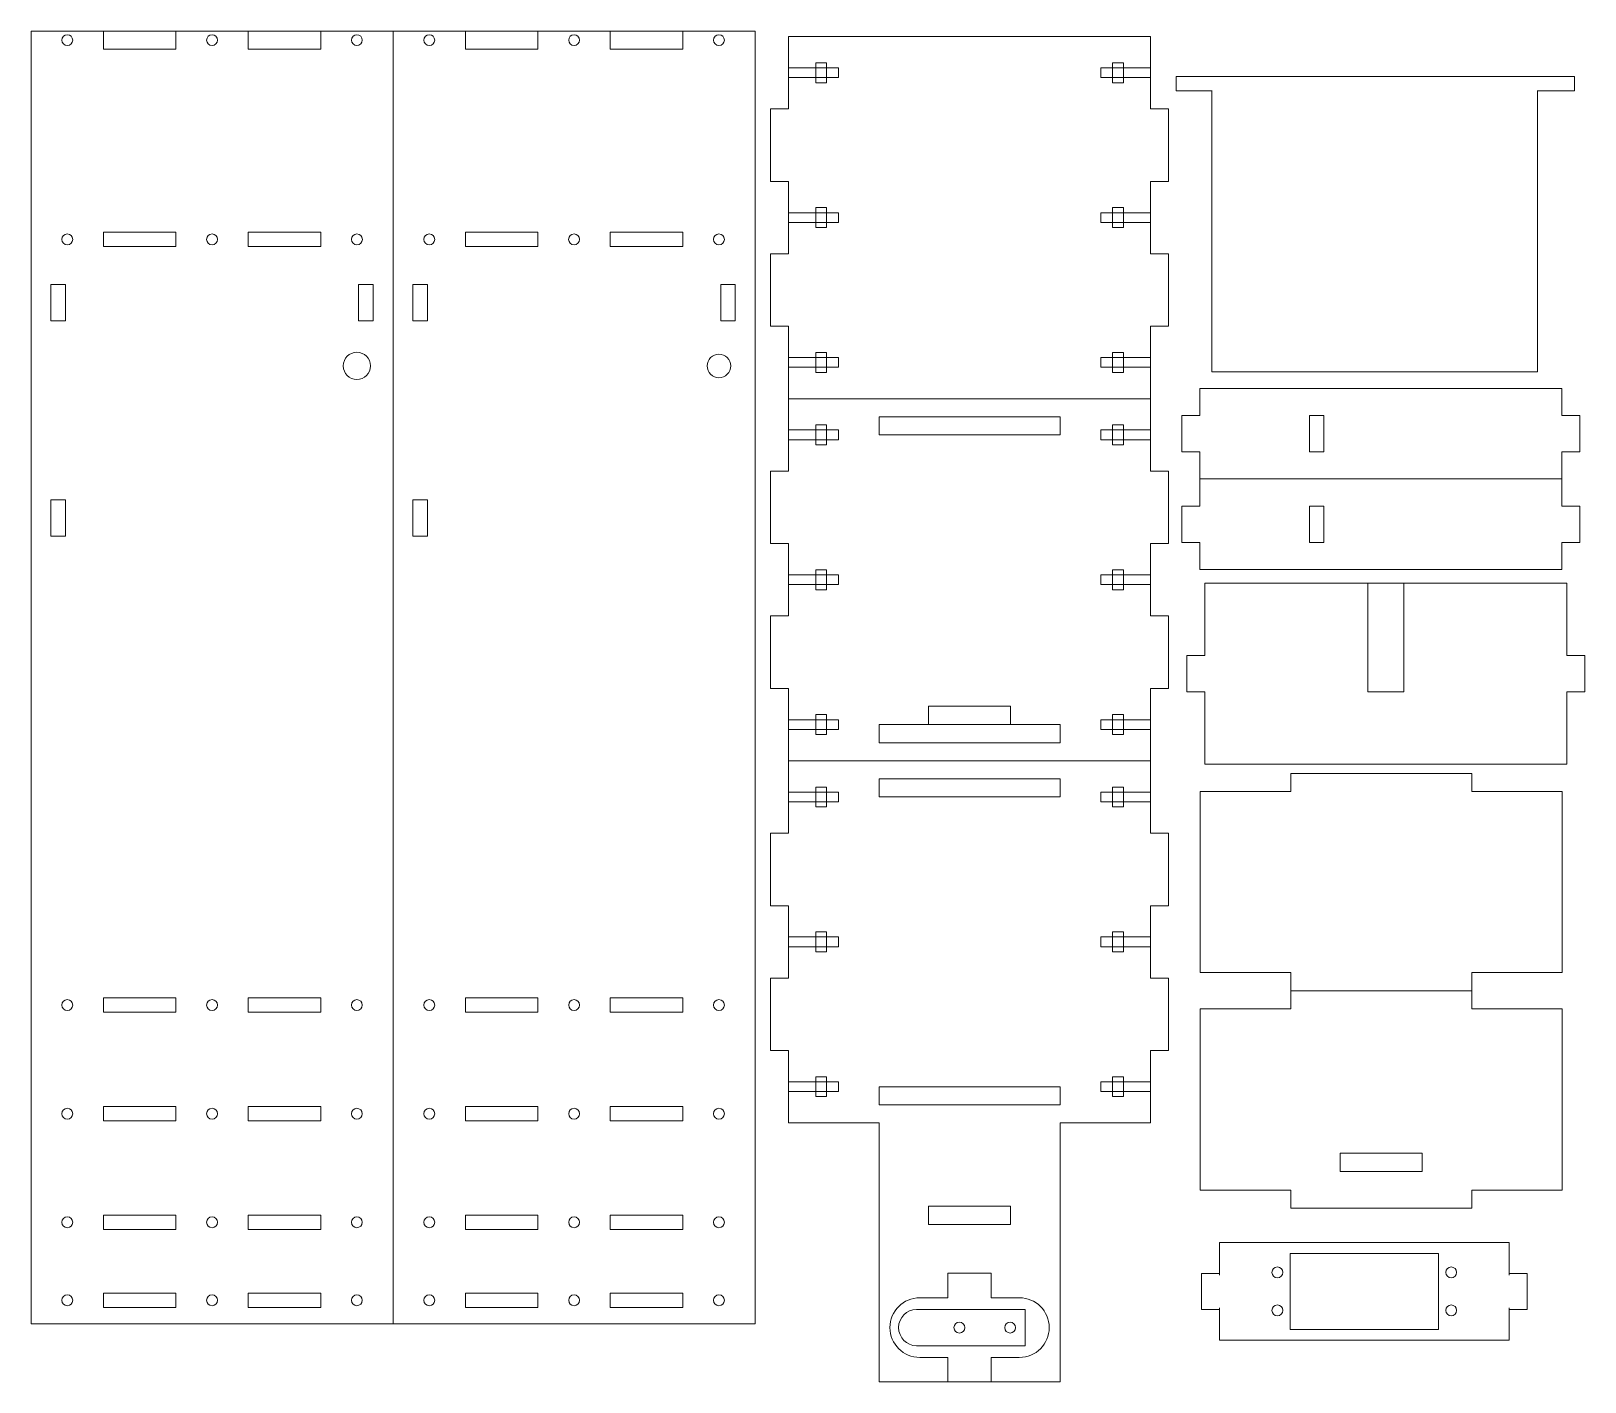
# Model space of a CAD drawing. Header units: inches. Extents: x -9.1 to 7.8, y -7.3 to 7.4.
import ezdxf

# ---------------------------------------------------------------- set-up
doc = ezdxf.new("R2010")
doc.units = ezdxf.units.IN
doc.header["$MEASUREMENT"] = 0
doc.layers.add('Layer 1', color=7, linetype='Continuous')

msp = doc.modelspace()

# ---------------------------------------------------------------- linework, layer by layer
at = {"layer": 'Layer 1', "color": 250, "lineweight": 18}
for points in [[(-8.263, 5.045), (-7.476, 5.045), (-7.476, 5.202), (-8.263, 5.202), (-8.263, 5.045)], [(-6.688, 5.045), (-5.901, 5.045), (-5.901, 5.202), (-6.688, 5.202), (-6.688, 5.045)], [(-4.326, 5.045), (-3.539, 5.045), (-3.539, 5.202), (-4.326, 5.202), (-4.326, 5.045)], [(-2.751, 5.045), (-1.964, 5.045), (-1.964, 5.202), (-2.751, 5.202), (-2.751, 5.045)], [(-8.834, 4.238), (-8.676, 4.238), (-8.676, 4.631), (-8.834, 4.631), (-8.834, 4.238)], [(-5.488, 4.238), (-5.33, 4.238), (-5.33, 4.631), (-5.488, 4.631), (-5.488, 4.238)], [(-4.897, 4.238), (-4.739, 4.238), (-4.739, 4.631), (-4.897, 4.631), (-4.897, 4.238)], [(-1.55, 4.238), (-1.393, 4.238), (-1.393, 4.631), (-1.55, 4.631), (-1.55, 4.238)], [(4.852, 2.813), (5.01, 2.813), (5.01, 3.207), (4.852, 3.207), (4.852, 2.813)], [(-8.834, 1.896), (-8.676, 1.896), (-8.676, 2.29), (-8.834, 2.29), (-8.834, 1.896)], [(-4.897, 1.896), (-4.739, 1.896), (-4.739, 2.29), (-4.897, 2.29), (-4.897, 1.896)], [(4.852, 1.829), (5.01, 1.829), (5.01, 2.223), (4.852, 2.223), (4.852, 1.829)], [(5.486, 0.204), (5.88, 0.204), (5.88, 1.385), (5.486, 1.385), (5.486, 0.204)], [(-8.263, -3.28), (-7.476, -3.28), (-7.476, -3.122), (-8.263, -3.122), (-8.263, -3.28)], [(-6.688, -3.28), (-5.901, -3.28), (-5.901, -3.122), (-6.688, -3.122), (-6.688, -3.28)], [(-4.326, -3.28), (-3.539, -3.28), (-3.539, -3.122), (-4.326, -3.122), (-4.326, -3.28)], [(-2.751, -3.28), (-1.964, -3.28), (-1.964, -3.122), (-2.751, -3.122), (-2.751, -3.28)], [(-8.263, -4.461), (-7.476, -4.461), (-7.476, -4.304), (-8.263, -4.304), (-8.263, -4.461)], [(-6.688, -4.461), (-5.901, -4.461), (-5.901, -4.304), (-6.688, -4.304), (-6.688, -4.461)], [(-4.326, -4.461), (-3.539, -4.461), (-3.539, -4.304), (-4.326, -4.304), (-4.326, -4.461)], [(-2.751, -4.461), (-1.964, -4.461), (-1.964, -4.304), (-2.751, -4.304), (-2.751, -4.461)], [(-8.263, -5.642), (-7.476, -5.642), (-7.476, -5.485), (-8.263, -5.485), (-8.263, -5.642)], [(-6.688, -5.642), (-5.901, -5.642), (-5.901, -5.485), (-6.688, -5.485), (-6.688, -5.642)], [(-4.326, -5.642), (-3.539, -5.642), (-3.539, -5.485), (-4.326, -5.485), (-4.326, -5.642)], [(-2.751, -5.642), (-1.964, -5.642), (-1.964, -5.485), (-2.751, -5.485), (-2.751, -5.642)], [(4.642, -6.728), (6.256, -6.728), (6.256, -5.901), (4.642, -5.901), (4.642, -6.728)], [(-8.263, -6.489), (-7.476, -6.489), (-7.476, -6.332), (-8.263, -6.332), (-8.263, -6.489)], [(-6.688, -6.489), (-5.901, -6.489), (-5.901, -6.332), (-6.688, -6.332), (-6.688, -6.489)], [(-4.326, -6.489), (-3.539, -6.489), (-3.539, -6.332), (-4.326, -6.332), (-4.326, -6.489)], [(-2.751, -6.489), (-1.964, -6.489), (-1.964, -6.332), (-2.751, -6.332), (-2.751, -6.489)]]:
    msp.add_lwpolyline(points, close=True, dxfattribs=at)
for centre, major_axis in [((-8.657, 5.123), (0, 0.0591)), ((-7.082, 5.123), (0, 0.0591)), ((-5.507, 5.123), (0, 0.0591)), ((-4.72, 5.123), (0, 0.0591)), ((-3.145, 5.123), (0, 0.0591)), ((-1.57, 5.123), (0, 0.0591)), ((-5.507, 3.747), (0, 0.148)), ((-1.57, 3.747), (0, 0.128)), ((4.504, -6.108), (0, 0.0591)), ((6.394, -6.108), (0, 0.0591)), ((4.504, -6.521), (0, 0.0591)), ((6.394, -6.521), (0, 0.0591)), ((1.045, -6.708), (0, 0.0591)), ((1.597, -6.708), (0, 0.0591))]:
    msp.add_ellipse(centre, major_axis=major_axis, ratio=1, dxfattribs=at)
for points, knots in [([(-9.05, 5.419), (-9.05, 5.419), (-9.05, 7.387), (-9.05, 7.387), (-9.05, 7.387), (-5.113, 7.387), (-5.113, 7.387), (-5.113, 7.387), (-5.113, 5.419), (-5.113, 5.419)], [0, 0, 0, 0, 0.333333, 0.333333, 0.333333, 0.666667, 0.666667, 0.666667, 1, 1, 1, 1]), ([(-8.657, 7.23), (-8.689, 7.23), (-8.716, 7.256), (-8.716, 7.289), (-8.716, 7.321), (-8.689, 7.348), (-8.657, 7.348), (-8.624, 7.348), (-8.598, 7.321), (-8.598, 7.289), (-8.598, 7.256), (-8.624, 7.23), (-8.657, 7.23)], [0, 0, 0, 0, 0.25, 0.25, 0.25, 0.5, 0.5, 0.5, 0.75, 0.75, 0.75, 1, 1, 1, 1]), ([(-7.476, 7.19), (-7.476, 7.19), (-8.263, 7.19), (-8.263, 7.19), (-8.263, 7.19), (-8.263, 7.387), (-8.263, 7.387), (-8.263, 7.387), (-7.476, 7.387), (-7.476, 7.387), (-7.476, 7.387), (-7.476, 7.19), (-7.476, 7.19)], [0, 0, 0, 0, 0.25, 0.25, 0.25, 0.5, 0.5, 0.5, 0.75, 0.75, 0.75, 1, 1, 1, 1]), ([(-7.082, 7.23), (-7.115, 7.23), (-7.141, 7.256), (-7.141, 7.289), (-7.141, 7.321), (-7.115, 7.348), (-7.082, 7.348), (-7.049, 7.348), (-7.023, 7.321), (-7.023, 7.289), (-7.023, 7.256), (-7.049, 7.23), (-7.082, 7.23)], [0, 0, 0, 0, 0.25, 0.25, 0.25, 0.5, 0.5, 0.5, 0.75, 0.75, 0.75, 1, 1, 1, 1]), ([(-5.901, 7.19), (-5.901, 7.19), (-6.688, 7.19), (-6.688, 7.19), (-6.688, 7.19), (-6.688, 7.387), (-6.688, 7.387), (-6.688, 7.387), (-5.901, 7.387), (-5.901, 7.387), (-5.901, 7.387), (-5.901, 7.19), (-5.901, 7.19)], [0, 0, 0, 0, 0.25, 0.25, 0.25, 0.5, 0.5, 0.5, 0.75, 0.75, 0.75, 1, 1, 1, 1]), ([(-5.507, 7.23), (-5.54, 7.23), (-5.566, 7.256), (-5.566, 7.289), (-5.566, 7.321), (-5.54, 7.348), (-5.507, 7.348), (-5.475, 7.348), (-5.448, 7.321), (-5.448, 7.289), (-5.448, 7.256), (-5.475, 7.23), (-5.507, 7.23)], [0, 0, 0, 0, 0.25, 0.25, 0.25, 0.5, 0.5, 0.5, 0.75, 0.75, 0.75, 1, 1, 1, 1]), ([(-5.113, 5.419), (-5.113, 5.419), (-5.113, 7.387), (-5.113, 7.387), (-5.113, 7.387), (-1.176, 7.387), (-1.176, 7.387), (-1.176, 7.387), (-1.176, 5.419), (-1.176, 5.419)], [0, 0, 0, 0, 0.333333, 0.333333, 0.333333, 0.666667, 0.666667, 0.666667, 1, 1, 1, 1]), ([(-4.72, 7.23), (-4.752, 7.23), (-4.779, 7.256), (-4.779, 7.289), (-4.779, 7.321), (-4.752, 7.348), (-4.72, 7.348), (-4.687, 7.348), (-4.661, 7.321), (-4.661, 7.289), (-4.661, 7.256), (-4.687, 7.23), (-4.72, 7.23)], [0, 0, 0, 0, 0.25, 0.25, 0.25, 0.5, 0.5, 0.5, 0.75, 0.75, 0.75, 1, 1, 1, 1]), ([(-3.539, 7.19), (-3.539, 7.19), (-4.326, 7.19), (-4.326, 7.19), (-4.326, 7.19), (-4.326, 7.387), (-4.326, 7.387), (-4.326, 7.387), (-3.539, 7.387), (-3.539, 7.387), (-3.539, 7.387), (-3.539, 7.19), (-3.539, 7.19)], [0, 0, 0, 0, 0.25, 0.25, 0.25, 0.5, 0.5, 0.5, 0.75, 0.75, 0.75, 1, 1, 1, 1]), ([(-3.145, 7.23), (-3.178, 7.23), (-3.204, 7.256), (-3.204, 7.289), (-3.204, 7.321), (-3.178, 7.348), (-3.145, 7.348), (-3.112, 7.348), (-3.086, 7.321), (-3.086, 7.289), (-3.086, 7.256), (-3.112, 7.23), (-3.145, 7.23)], [0, 0, 0, 0, 0.25, 0.25, 0.25, 0.5, 0.5, 0.5, 0.75, 0.75, 0.75, 1, 1, 1, 1]), ([(-1.964, 7.19), (-1.964, 7.19), (-2.751, 7.19), (-2.751, 7.19), (-2.751, 7.19), (-2.751, 7.387), (-2.751, 7.387), (-2.751, 7.387), (-1.964, 7.387), (-1.964, 7.387), (-1.964, 7.387), (-1.964, 7.19), (-1.964, 7.19)], [0, 0, 0, 0, 0.25, 0.25, 0.25, 0.5, 0.5, 0.5, 0.75, 0.75, 0.75, 1, 1, 1, 1]), ([(-1.57, 7.23), (-1.603, 7.23), (-1.629, 7.256), (-1.629, 7.289), (-1.629, 7.321), (-1.603, 7.348), (-1.57, 7.348), (-1.538, 7.348), (-1.511, 7.321), (-1.511, 7.289), (-1.511, 7.256), (-1.538, 7.23), (-1.57, 7.23)], [0, 0, 0, 0, 0.25, 0.25, 0.25, 0.5, 0.5, 0.5, 0.75, 0.75, 0.75, 1, 1, 1, 1]), ([(3.124, 6.541), (3.124, 6.541), (3.124, 7.328), (3.124, 7.328), (3.124, 7.328), (-0.813, 7.328), (-0.813, 7.328), (-0.813, 7.328), (-0.813, 6.541), (-0.813, 6.541)], [0, 0, 0, 0, 0.333333, 0.333333, 0.333333, 0.666667, 0.666667, 0.666667, 1, 1, 1, 1]), ([(-0.813, 6.988), (-0.813, 6.988), (-0.271, 6.988), (-0.271, 6.988), (-0.271, 6.988), (-0.271, 6.881), (-0.271, 6.881), (-0.271, 6.881), (-0.813, 6.881), (-0.813, 6.881)], [0, 0, 0, 0, 0.333333, 0.333333, 0.333333, 0.666667, 0.666667, 0.666667, 1, 1, 1, 1]), ([(-0.399, 7.043), (-0.399, 7.043), (-0.399, 6.826), (-0.399, 6.826), (-0.399, 6.826), (-0.517, 6.826), (-0.517, 6.826), (-0.517, 6.826), (-0.517, 7.043), (-0.517, 7.043), (-0.517, 7.043), (-0.399, 7.043), (-0.399, 7.043)], [0, 0, 0, 0, 0.25, 0.25, 0.25, 0.5, 0.5, 0.5, 0.75, 0.75, 0.75, 1, 1, 1, 1]), ([(3.124, 6.881), (3.124, 6.881), (2.583, 6.881), (2.583, 6.881), (2.583, 6.881), (2.583, 6.988), (2.583, 6.988), (2.583, 6.988), (3.124, 6.988), (3.124, 6.988)], [0, 0, 0, 0, 0.333333, 0.333333, 0.333333, 0.666667, 0.666667, 0.666667, 1, 1, 1, 1]), ([(2.711, 6.826), (2.711, 6.826), (2.711, 7.043), (2.711, 7.043), (2.711, 7.043), (2.829, 7.043), (2.829, 7.043), (2.829, 7.043), (2.829, 6.826), (2.829, 6.826), (2.829, 6.826), (2.711, 6.826), (2.711, 6.826)], [0, 0, 0, 0, 0.25, 0.25, 0.25, 0.5, 0.5, 0.5, 0.75, 0.75, 0.75, 1, 1, 1, 1]), ([(3.601, 6.895), (3.601, 6.895), (3.404, 6.895), (3.404, 6.895), (3.404, 6.895), (3.404, 6.738), (3.404, 6.738), (3.404, 6.738), (3.601, 6.738), (3.601, 6.738)], [0, 0, 0, 0, 0.333333, 0.333333, 0.333333, 0.666667, 0.666667, 0.666667, 1, 1, 1, 1]), ([(7.538, 6.895), (7.538, 6.895), (7.735, 6.895), (7.735, 6.895), (7.735, 6.895), (7.735, 6.738), (7.735, 6.738), (7.735, 6.738), (7.538, 6.738), (7.538, 6.738)], [0, 0, 0, 0, 0.333333, 0.333333, 0.333333, 0.666667, 0.666667, 0.666667, 1, 1, 1, 1]), ([(7.333, 6.74), (7.333, 6.74), (7.333, 3.682), (7.333, 3.682), (7.333, 3.682), (3.79, 3.682), (3.79, 3.682), (3.79, 3.682), (3.79, 6.74), (3.79, 6.74)], [0, 0, 0, 0, 0.333333, 0.333333, 0.333333, 0.666667, 0.666667, 0.666667, 1, 1, 1, 1]), ([(-0.813, 5.753), (-0.813, 5.753), (-1.009, 5.753), (-1.009, 5.753), (-1.009, 5.753), (-1.009, 6.541), (-1.009, 6.541), (-1.009, 6.541), (-0.813, 6.541), (-0.813, 6.541)], [0, 0, 0, 0, 0.333333, 0.333333, 0.333333, 0.666667, 0.666667, 0.666667, 1, 1, 1, 1]), ([(3.124, 6.541), (3.124, 6.541), (3.321, 6.541), (3.321, 6.541), (3.321, 6.541), (3.321, 5.753), (3.321, 5.753), (3.321, 5.753), (3.124, 5.753), (3.124, 5.753)], [0, 0, 0, 0, 0.333333, 0.333333, 0.333333, 0.666667, 0.666667, 0.666667, 1, 1, 1, 1]), ([(-5.113, 5.419), (-5.113, 5.419), (-5.113, -6.668), (-5.113, -6.668), (-5.113, -6.668), (-9.05, -6.668), (-9.05, -6.668), (-9.05, -6.668), (-9.05, 5.419), (-9.05, 5.419)], [0, 0, 0, 0, 0.333333, 0.333333, 0.333333, 0.666667, 0.666667, 0.666667, 1, 1, 1, 1]), ([(-1.176, 5.419), (-1.176, 5.419), (-1.176, -6.668), (-1.176, -6.668), (-1.176, -6.668), (-5.113, -6.668), (-5.113, -6.668), (-5.113, -6.668), (-5.113, 5.419), (-5.113, 5.419)], [0, 0, 0, 0, 0.333333, 0.333333, 0.333333, 0.666667, 0.666667, 0.666667, 1, 1, 1, 1]), ([(-0.813, 5.413), (-0.813, 5.413), (-0.271, 5.413), (-0.271, 5.413), (-0.271, 5.413), (-0.271, 5.307), (-0.271, 5.307), (-0.271, 5.307), (-0.813, 5.307), (-0.813, 5.307)], [0, 0, 0, 0, 0.333333, 0.333333, 0.333333, 0.666667, 0.666667, 0.666667, 1, 1, 1, 1]), ([(-0.399, 5.468), (-0.399, 5.468), (-0.399, 5.251), (-0.399, 5.251), (-0.399, 5.251), (-0.517, 5.251), (-0.517, 5.251), (-0.517, 5.251), (-0.517, 5.468), (-0.517, 5.468), (-0.517, 5.468), (-0.399, 5.468), (-0.399, 5.468)], [0, 0, 0, 0, 0.25, 0.25, 0.25, 0.5, 0.5, 0.5, 0.75, 0.75, 0.75, 1, 1, 1, 1]), ([(3.124, 5.307), (3.124, 5.307), (2.583, 5.307), (2.583, 5.307), (2.583, 5.307), (2.583, 5.413), (2.583, 5.413), (2.583, 5.413), (3.124, 5.413), (3.124, 5.413)], [0, 0, 0, 0, 0.333333, 0.333333, 0.333333, 0.666667, 0.666667, 0.666667, 1, 1, 1, 1]), ([(2.711, 5.251), (2.711, 5.251), (2.711, 5.468), (2.711, 5.468), (2.711, 5.468), (2.829, 5.468), (2.829, 5.468), (2.829, 5.468), (2.829, 5.251), (2.829, 5.251), (2.829, 5.251), (2.711, 5.251), (2.711, 5.251)], [0, 0, 0, 0, 0.25, 0.25, 0.25, 0.5, 0.5, 0.5, 0.75, 0.75, 0.75, 1, 1, 1, 1]), ([(-0.813, 4.179), (-0.813, 4.179), (-1.009, 4.179), (-1.009, 4.179), (-1.009, 4.179), (-1.009, 4.966), (-1.009, 4.966), (-1.009, 4.966), (-0.813, 4.966), (-0.813, 4.966)], [0, 0, 0, 0, 0.333333, 0.333333, 0.333333, 0.666667, 0.666667, 0.666667, 1, 1, 1, 1]), ([(3.124, 4.966), (3.124, 4.966), (3.321, 4.966), (3.321, 4.966), (3.321, 4.966), (3.321, 4.179), (3.321, 4.179), (3.321, 4.179), (3.124, 4.179), (3.124, 4.179)], [0, 0, 0, 0, 0.333333, 0.333333, 0.333333, 0.666667, 0.666667, 0.666667, 1, 1, 1, 1]), ([(-0.813, 4.179), (-0.813, 4.179), (-0.813, 3.391), (-0.813, 3.391), (-0.813, 3.391), (3.124, 3.391), (3.124, 3.391), (3.124, 3.391), (3.124, 4.179), (3.124, 4.179)], [0, 0, 0, 0, 0.333333, 0.333333, 0.333333, 0.666667, 0.666667, 0.666667, 1, 1, 1, 1]), ([(-0.399, 3.893), (-0.399, 3.893), (-0.399, 3.677), (-0.399, 3.677), (-0.399, 3.677), (-0.517, 3.677), (-0.517, 3.677), (-0.517, 3.677), (-0.517, 3.893), (-0.517, 3.893), (-0.517, 3.893), (-0.399, 3.893), (-0.399, 3.893)], [0, 0, 0, 0, 0.25, 0.25, 0.25, 0.5, 0.5, 0.5, 0.75, 0.75, 0.75, 1, 1, 1, 1]), ([(2.711, 3.677), (2.711, 3.677), (2.711, 3.893), (2.711, 3.893), (2.711, 3.893), (2.829, 3.893), (2.829, 3.893), (2.829, 3.893), (2.829, 3.677), (2.829, 3.677), (2.829, 3.677), (2.711, 3.677), (2.711, 3.677)], [0, 0, 0, 0, 0.25, 0.25, 0.25, 0.5, 0.5, 0.5, 0.75, 0.75, 0.75, 1, 1, 1, 1]), ([(-0.813, 3.838), (-0.813, 3.838), (-0.271, 3.838), (-0.271, 3.838), (-0.271, 3.838), (-0.271, 3.732), (-0.271, 3.732), (-0.271, 3.732), (-0.813, 3.732), (-0.813, 3.732)], [0, 0, 0, 0, 0.333333, 0.333333, 0.333333, 0.666667, 0.666667, 0.666667, 1, 1, 1, 1]), ([(3.124, 3.732), (3.124, 3.732), (2.583, 3.732), (2.583, 3.732), (2.583, 3.732), (2.583, 3.838), (2.583, 3.838), (2.583, 3.838), (3.124, 3.838), (3.124, 3.838)], [0, 0, 0, 0, 0.333333, 0.333333, 0.333333, 0.666667, 0.666667, 0.666667, 1, 1, 1, 1]), ([(3.124, 2.604), (3.124, 2.604), (3.124, 3.391), (3.124, 3.391), (3.124, 3.391), (-0.813, 3.391), (-0.813, 3.391), (-0.813, 3.391), (-0.813, 2.604), (-0.813, 2.604)], [0, 0, 0, 0, 0.333333, 0.333333, 0.333333, 0.666667, 0.666667, 0.666667, 1, 1, 1, 1]), ([(3.66, 3.207), (3.66, 3.207), (3.66, 3.502), (3.66, 3.502), (3.66, 3.502), (7.597, 3.502), (7.597, 3.502), (7.597, 3.502), (7.597, 3.207), (7.597, 3.207)], [0, 0, 0, 0, 0.333333, 0.333333, 0.333333, 0.666667, 0.666667, 0.666667, 1, 1, 1, 1]), ([(-0.813, 3.051), (-0.813, 3.051), (-0.271, 3.051), (-0.271, 3.051), (-0.271, 3.051), (-0.271, 2.944), (-0.271, 2.944), (-0.271, 2.944), (-0.813, 2.944), (-0.813, 2.944)], [0, 0, 0, 0, 0.333333, 0.333333, 0.333333, 0.666667, 0.666667, 0.666667, 1, 1, 1, 1]), ([(-0.399, 3.106), (-0.399, 3.106), (-0.399, 2.889), (-0.399, 2.889), (-0.399, 2.889), (-0.517, 2.889), (-0.517, 2.889), (-0.517, 2.889), (-0.517, 3.106), (-0.517, 3.106), (-0.517, 3.106), (-0.399, 3.106), (-0.399, 3.106)], [0, 0, 0, 0, 0.25, 0.25, 0.25, 0.5, 0.5, 0.5, 0.75, 0.75, 0.75, 1, 1, 1, 1]), ([(0.172, 3.194), (0.172, 3.194), (2.14, 3.194), (2.14, 3.194), (2.14, 3.194), (2.14, 2.998), (2.14, 2.998), (2.14, 2.998), (0.172, 2.998), (0.172, 2.998), (0.172, 2.998), (0.172, 3.194), (0.172, 3.194)], [0, 0, 0, 0, 0.25, 0.25, 0.25, 0.5, 0.5, 0.5, 0.75, 0.75, 0.75, 1, 1, 1, 1]), ([(3.124, 2.944), (3.124, 2.944), (2.583, 2.944), (2.583, 2.944), (2.583, 2.944), (2.583, 3.051), (2.583, 3.051), (2.583, 3.051), (3.124, 3.051), (3.124, 3.051)], [0, 0, 0, 0, 0.333333, 0.333333, 0.333333, 0.666667, 0.666667, 0.666667, 1, 1, 1, 1]), ([(2.711, 2.889), (2.711, 2.889), (2.711, 3.106), (2.711, 3.106), (2.711, 3.106), (2.829, 3.106), (2.829, 3.106), (2.829, 3.106), (2.829, 2.889), (2.829, 2.889), (2.829, 2.889), (2.711, 2.889), (2.711, 2.889)], [0, 0, 0, 0, 0.25, 0.25, 0.25, 0.5, 0.5, 0.5, 0.75, 0.75, 0.75, 1, 1, 1, 1]), ([(3.66, 2.813), (3.66, 2.813), (3.463, 2.813), (3.463, 2.813), (3.463, 2.813), (3.463, 3.207), (3.463, 3.207), (3.463, 3.207), (3.66, 3.207), (3.66, 3.207)], [0, 0, 0, 0, 0.333333, 0.333333, 0.333333, 0.666667, 0.666667, 0.666667, 1, 1, 1, 1]), ([(7.597, 3.207), (7.597, 3.207), (7.794, 3.207), (7.794, 3.207), (7.794, 3.207), (7.794, 2.813), (7.794, 2.813), (7.794, 2.813), (7.597, 2.813), (7.597, 2.813)], [0, 0, 0, 0, 0.333333, 0.333333, 0.333333, 0.666667, 0.666667, 0.666667, 1, 1, 1, 1]), ([(7.597, 2.813), (7.597, 2.813), (7.597, 2.518), (7.597, 2.518), (7.597, 2.518), (3.66, 2.518), (3.66, 2.518), (3.66, 2.518), (3.66, 2.813), (3.66, 2.813)], [0, 0, 0, 0, 0.333333, 0.333333, 0.333333, 0.666667, 0.666667, 0.666667, 1, 1, 1, 1]), ([(-0.813, 1.816), (-0.813, 1.816), (-1.009, 1.816), (-1.009, 1.816), (-1.009, 1.816), (-1.009, 2.604), (-1.009, 2.604), (-1.009, 2.604), (-0.813, 2.604), (-0.813, 2.604)], [0, 0, 0, 0, 0.333333, 0.333333, 0.333333, 0.666667, 0.666667, 0.666667, 1, 1, 1, 1]), ([(3.124, 2.604), (3.124, 2.604), (3.321, 2.604), (3.321, 2.604), (3.321, 2.604), (3.321, 1.816), (3.321, 1.816), (3.321, 1.816), (3.124, 1.816), (3.124, 1.816)], [0, 0, 0, 0, 0.333333, 0.333333, 0.333333, 0.666667, 0.666667, 0.666667, 1, 1, 1, 1]), ([(3.66, 2.223), (3.66, 2.223), (3.66, 2.518), (3.66, 2.518), (3.66, 2.518), (7.597, 2.518), (7.597, 2.518), (7.597, 2.518), (7.597, 2.223), (7.597, 2.223)], [0, 0, 0, 0, 0.333333, 0.333333, 0.333333, 0.666667, 0.666667, 0.666667, 1, 1, 1, 1]), ([(3.66, 1.829), (3.66, 1.829), (3.463, 1.829), (3.463, 1.829), (3.463, 1.829), (3.463, 2.223), (3.463, 2.223), (3.463, 2.223), (3.66, 2.223), (3.66, 2.223)], [0, 0, 0, 0, 0.333333, 0.333333, 0.333333, 0.666667, 0.666667, 0.666667, 1, 1, 1, 1]), ([(7.597, 2.223), (7.597, 2.223), (7.794, 2.223), (7.794, 2.223), (7.794, 2.223), (7.794, 1.829), (7.794, 1.829), (7.794, 1.829), (7.597, 1.829), (7.597, 1.829)], [0, 0, 0, 0, 0.333333, 0.333333, 0.333333, 0.666667, 0.666667, 0.666667, 1, 1, 1, 1]), ([(7.597, 1.829), (7.597, 1.829), (7.597, 1.534), (7.597, 1.534), (7.597, 1.534), (3.66, 1.534), (3.66, 1.534), (3.66, 1.534), (3.66, 1.829), (3.66, 1.829)], [0, 0, 0, 0, 0.333333, 0.333333, 0.333333, 0.666667, 0.666667, 0.666667, 1, 1, 1, 1]), ([(-0.399, 1.531), (-0.399, 1.531), (-0.399, 1.314), (-0.399, 1.314), (-0.399, 1.314), (-0.517, 1.314), (-0.517, 1.314), (-0.517, 1.314), (-0.517, 1.531), (-0.517, 1.531), (-0.517, 1.531), (-0.399, 1.531), (-0.399, 1.531)], [0, 0, 0, 0, 0.25, 0.25, 0.25, 0.5, 0.5, 0.5, 0.75, 0.75, 0.75, 1, 1, 1, 1]), ([(2.711, 1.314), (2.711, 1.314), (2.711, 1.531), (2.711, 1.531), (2.711, 1.531), (2.829, 1.531), (2.829, 1.531), (2.829, 1.531), (2.829, 1.314), (2.829, 1.314), (2.829, 1.314), (2.711, 1.314), (2.711, 1.314)], [0, 0, 0, 0, 0.25, 0.25, 0.25, 0.5, 0.5, 0.5, 0.75, 0.75, 0.75, 1, 1, 1, 1]), ([(-0.813, 1.476), (-0.813, 1.476), (-0.271, 1.476), (-0.271, 1.476), (-0.271, 1.476), (-0.271, 1.37), (-0.271, 1.37), (-0.271, 1.37), (-0.813, 1.37), (-0.813, 1.37)], [0, 0, 0, 0, 0.333333, 0.333333, 0.333333, 0.666667, 0.666667, 0.666667, 1, 1, 1, 1]), ([(3.124, 1.37), (3.124, 1.37), (2.583, 1.37), (2.583, 1.37), (2.583, 1.37), (2.583, 1.476), (2.583, 1.476), (2.583, 1.476), (3.124, 1.476), (3.124, 1.476)], [0, 0, 0, 0, 0.333333, 0.333333, 0.333333, 0.666667, 0.666667, 0.666667, 1, 1, 1, 1]), ([(3.714, 0.598), (3.714, 0.598), (3.714, 1.385), (3.714, 1.385), (3.714, 1.385), (7.651, 1.385), (7.651, 1.385), (7.651, 1.385), (7.651, 0.598), (7.651, 0.598)], [0, 0, 0, 0, 0.333333, 0.333333, 0.333333, 0.666667, 0.666667, 0.666667, 1, 1, 1, 1]), ([(-0.813, 0.242), (-0.813, 0.242), (-1.009, 0.242), (-1.009, 0.242), (-1.009, 0.242), (-1.009, 1.029), (-1.009, 1.029), (-1.009, 1.029), (-0.813, 1.029), (-0.813, 1.029)], [0, 0, 0, 0, 0.333333, 0.333333, 0.333333, 0.666667, 0.666667, 0.666667, 1, 1, 1, 1]), ([(3.124, 1.029), (3.124, 1.029), (3.321, 1.029), (3.321, 1.029), (3.321, 1.029), (3.321, 0.242), (3.321, 0.242), (3.321, 0.242), (3.124, 0.242), (3.124, 0.242)], [0, 0, 0, 0, 0.333333, 0.333333, 0.333333, 0.666667, 0.666667, 0.666667, 1, 1, 1, 1]), ([(3.714, 0.204), (3.714, 0.204), (3.517, 0.204), (3.517, 0.204), (3.517, 0.204), (3.517, 0.598), (3.517, 0.598), (3.517, 0.598), (3.714, 0.598), (3.714, 0.598)], [0, 0, 0, 0, 0.333333, 0.333333, 0.333333, 0.666667, 0.666667, 0.666667, 1, 1, 1, 1]), ([(7.651, 0.598), (7.651, 0.598), (7.848, 0.598), (7.848, 0.598), (7.848, 0.598), (7.848, 0.204), (7.848, 0.204), (7.848, 0.204), (7.651, 0.204), (7.651, 0.204)], [0, 0, 0, 0, 0.333333, 0.333333, 0.333333, 0.666667, 0.666667, 0.666667, 1, 1, 1, 1]), ([(-0.813, 0.242), (-0.813, 0.242), (-0.813, -0.546), (-0.813, -0.546), (-0.813, -0.546), (3.124, -0.546), (3.124, -0.546), (3.124, -0.546), (3.124, 0.242), (3.124, 0.242)], [0, 0, 0, 0, 0.333333, 0.333333, 0.333333, 0.666667, 0.666667, 0.666667, 1, 1, 1, 1]), ([(7.651, 0.204), (7.651, 0.204), (7.651, -0.583), (7.651, -0.583), (7.651, -0.583), (3.714, -0.583), (3.714, -0.583), (3.714, -0.583), (3.714, 0.204), (3.714, 0.204)], [0, 0, 0, 0, 0.333333, 0.333333, 0.333333, 0.666667, 0.666667, 0.666667, 1, 1, 1, 1]), ([(1.602, 0.048), (1.602, 0.048), (1.602, -0.152), (1.602, -0.152), (1.602, -0.152), (0.71, -0.152), (0.71, -0.152), (0.71, -0.152), (0.71, 0.048), (0.71, 0.048), (0.71, 0.048), (1.602, 0.048), (1.602, 0.048)], [0, 0, 0, 0, 0.25, 0.25, 0.25, 0.5, 0.5, 0.5, 0.75, 0.75, 0.75, 1, 1, 1, 1]), ([(-0.813, -0.099), (-0.813, -0.099), (-0.271, -0.099), (-0.271, -0.099), (-0.271, -0.099), (-0.271, -0.205), (-0.271, -0.205), (-0.271, -0.205), (-0.813, -0.205), (-0.813, -0.205)], [0, 0, 0, 0, 0.333333, 0.333333, 0.333333, 0.666667, 0.666667, 0.666667, 1, 1, 1, 1]), ([(-0.399, -0.044), (-0.399, -0.044), (-0.399, -0.26), (-0.399, -0.26), (-0.399, -0.26), (-0.517, -0.26), (-0.517, -0.26), (-0.517, -0.26), (-0.517, -0.044), (-0.517, -0.044), (-0.517, -0.044), (-0.399, -0.044), (-0.399, -0.044)], [0, 0, 0, 0, 0.25, 0.25, 0.25, 0.5, 0.5, 0.5, 0.75, 0.75, 0.75, 1, 1, 1, 1]), ([(0.172, -0.152), (0.172, -0.152), (2.14, -0.152), (2.14, -0.152), (2.14, -0.152), (2.14, -0.349), (2.14, -0.349), (2.14, -0.349), (0.172, -0.349), (0.172, -0.349), (0.172, -0.349), (0.172, -0.152), (0.172, -0.152)], [0, 0, 0, 0, 0.25, 0.25, 0.25, 0.5, 0.5, 0.5, 0.75, 0.75, 0.75, 1, 1, 1, 1]), ([(3.124, -0.205), (3.124, -0.205), (2.583, -0.205), (2.583, -0.205), (2.583, -0.205), (2.583, -0.099), (2.583, -0.099), (2.583, -0.099), (3.124, -0.099), (3.124, -0.099)], [0, 0, 0, 0, 0.333333, 0.333333, 0.333333, 0.666667, 0.666667, 0.666667, 1, 1, 1, 1]), ([(2.711, -0.26), (2.711, -0.26), (2.711, -0.044), (2.711, -0.044), (2.711, -0.044), (2.829, -0.044), (2.829, -0.044), (2.829, -0.044), (2.829, -0.26), (2.829, -0.26), (2.829, -0.26), (2.711, -0.26), (2.711, -0.26)], [0, 0, 0, 0, 0.25, 0.25, 0.25, 0.5, 0.5, 0.5, 0.75, 0.75, 0.75, 1, 1, 1, 1]), ([(3.124, -1.333), (3.124, -1.333), (3.124, -0.546), (3.124, -0.546), (3.124, -0.546), (-0.813, -0.546), (-0.813, -0.546), (-0.813, -0.546), (-0.813, -1.333), (-0.813, -1.333)], [0, 0, 0, 0, 0.333333, 0.333333, 0.333333, 0.666667, 0.666667, 0.666667, 1, 1, 1, 1]), ([(-0.399, -0.831), (-0.399, -0.831), (-0.399, -1.048), (-0.399, -1.048), (-0.399, -1.048), (-0.517, -1.048), (-0.517, -1.048), (-0.517, -1.048), (-0.517, -0.831), (-0.517, -0.831), (-0.517, -0.831), (-0.399, -0.831), (-0.399, -0.831)], [0, 0, 0, 0, 0.25, 0.25, 0.25, 0.5, 0.5, 0.5, 0.75, 0.75, 0.75, 1, 1, 1, 1]), ([(0.172, -0.743), (0.172, -0.743), (2.14, -0.743), (2.14, -0.743), (2.14, -0.743), (2.14, -0.939), (2.14, -0.939), (2.14, -0.939), (0.172, -0.939), (0.172, -0.939), (0.172, -0.939), (0.172, -0.743), (0.172, -0.743)], [0, 0, 0, 0, 0.25, 0.25, 0.25, 0.5, 0.5, 0.5, 0.75, 0.75, 0.75, 1, 1, 1, 1]), ([(2.711, -1.048), (2.711, -1.048), (2.711, -0.831), (2.711, -0.831), (2.711, -0.831), (2.829, -0.831), (2.829, -0.831), (2.829, -0.831), (2.829, -1.048), (2.829, -1.048), (2.829, -1.048), (2.711, -1.048), (2.711, -1.048)], [0, 0, 0, 0, 0.25, 0.25, 0.25, 0.5, 0.5, 0.5, 0.75, 0.75, 0.75, 1, 1, 1, 1]), ([(4.649, -0.881), (4.649, -0.881), (4.649, -0.684), (4.649, -0.684), (4.649, -0.684), (6.617, -0.684), (6.617, -0.684), (6.617, -0.684), (6.617, -0.881), (6.617, -0.881)], [0, 0, 0, 0, 0.333333, 0.333333, 0.333333, 0.666667, 0.666667, 0.666667, 1, 1, 1, 1]), ([(-0.813, -0.886), (-0.813, -0.886), (-0.271, -0.886), (-0.271, -0.886), (-0.271, -0.886), (-0.271, -0.993), (-0.271, -0.993), (-0.271, -0.993), (-0.813, -0.993), (-0.813, -0.993)], [0, 0, 0, 0, 0.333333, 0.333333, 0.333333, 0.666667, 0.666667, 0.666667, 1, 1, 1, 1]), ([(3.124, -0.993), (3.124, -0.993), (2.583, -0.993), (2.583, -0.993), (2.583, -0.993), (2.583, -0.886), (2.583, -0.886), (2.583, -0.886), (3.124, -0.886), (3.124, -0.886)], [0, 0, 0, 0, 0.333333, 0.333333, 0.333333, 0.666667, 0.666667, 0.666667, 1, 1, 1, 1]), ([(4.649, -2.849), (4.649, -2.849), (3.664, -2.849), (3.664, -2.849), (3.664, -2.849), (3.664, -0.881), (3.664, -0.881), (3.664, -0.881), (4.649, -0.881), (4.649, -0.881)], [0, 0, 0, 0, 0.333333, 0.333333, 0.333333, 0.666667, 0.666667, 0.666667, 1, 1, 1, 1]), ([(6.617, -0.881), (6.617, -0.881), (7.601, -0.881), (7.601, -0.881), (7.601, -0.881), (7.601, -2.849), (7.601, -2.849), (7.601, -2.849), (6.617, -2.849), (6.617, -2.849)], [0, 0, 0, 0, 0.333333, 0.333333, 0.333333, 0.666667, 0.666667, 0.666667, 1, 1, 1, 1]), ([(-0.813, -2.121), (-0.813, -2.121), (-1.009, -2.121), (-1.009, -2.121), (-1.009, -2.121), (-1.009, -1.333), (-1.009, -1.333), (-1.009, -1.333), (-0.813, -1.333), (-0.813, -1.333)], [0, 0, 0, 0, 0.333333, 0.333333, 0.333333, 0.666667, 0.666667, 0.666667, 1, 1, 1, 1]), ([(3.124, -1.333), (3.124, -1.333), (3.321, -1.333), (3.321, -1.333), (3.321, -1.333), (3.321, -2.121), (3.321, -2.121), (3.321, -2.121), (3.124, -2.121), (3.124, -2.121)], [0, 0, 0, 0, 0.333333, 0.333333, 0.333333, 0.666667, 0.666667, 0.666667, 1, 1, 1, 1]), ([(-0.813, -2.461), (-0.813, -2.461), (-0.271, -2.461), (-0.271, -2.461), (-0.271, -2.461), (-0.271, -2.567), (-0.271, -2.567), (-0.271, -2.567), (-0.813, -2.567), (-0.813, -2.567)], [0, 0, 0, 0, 0.333333, 0.333333, 0.333333, 0.666667, 0.666667, 0.666667, 1, 1, 1, 1]), ([(-0.399, -2.406), (-0.399, -2.406), (-0.399, -2.623), (-0.399, -2.623), (-0.399, -2.623), (-0.517, -2.623), (-0.517, -2.623), (-0.517, -2.623), (-0.517, -2.406), (-0.517, -2.406), (-0.517, -2.406), (-0.399, -2.406), (-0.399, -2.406)], [0, 0, 0, 0, 0.25, 0.25, 0.25, 0.5, 0.5, 0.5, 0.75, 0.75, 0.75, 1, 1, 1, 1]), ([(3.124, -2.567), (3.124, -2.567), (2.583, -2.567), (2.583, -2.567), (2.583, -2.567), (2.583, -2.461), (2.583, -2.461), (2.583, -2.461), (3.124, -2.461), (3.124, -2.461)], [0, 0, 0, 0, 0.333333, 0.333333, 0.333333, 0.666667, 0.666667, 0.666667, 1, 1, 1, 1]), ([(2.711, -2.623), (2.711, -2.623), (2.711, -2.406), (2.711, -2.406), (2.711, -2.406), (2.829, -2.406), (2.829, -2.406), (2.829, -2.406), (2.829, -2.623), (2.829, -2.623), (2.829, -2.623), (2.711, -2.623), (2.711, -2.623)], [0, 0, 0, 0, 0.25, 0.25, 0.25, 0.5, 0.5, 0.5, 0.75, 0.75, 0.75, 1, 1, 1, 1]), ([(6.617, -2.849), (6.617, -2.849), (6.617, -3.046), (6.617, -3.046), (6.617, -3.046), (4.649, -3.046), (4.649, -3.046), (4.649, -3.046), (4.649, -2.849), (4.649, -2.849)], [0, 0, 0, 0, 0.333333, 0.333333, 0.333333, 0.666667, 0.666667, 0.666667, 1, 1, 1, 1]), ([(-0.813, -3.695), (-0.813, -3.695), (-1.009, -3.695), (-1.009, -3.695), (-1.009, -3.695), (-1.009, -2.908), (-1.009, -2.908), (-1.009, -2.908), (-0.813, -2.908), (-0.813, -2.908)], [0, 0, 0, 0, 0.333333, 0.333333, 0.333333, 0.666667, 0.666667, 0.666667, 1, 1, 1, 1]), ([(3.124, -2.908), (3.124, -2.908), (3.321, -2.908), (3.321, -2.908), (3.321, -2.908), (3.321, -3.695), (3.321, -3.695), (3.321, -3.695), (3.124, -3.695), (3.124, -3.695)], [0, 0, 0, 0, 0.333333, 0.333333, 0.333333, 0.666667, 0.666667, 0.666667, 1, 1, 1, 1]), ([(-8.657, -3.26), (-8.689, -3.26), (-8.716, -3.234), (-8.716, -3.201), (-8.716, -3.169), (-8.689, -3.142), (-8.657, -3.142), (-8.624, -3.142), (-8.598, -3.169), (-8.598, -3.201), (-8.598, -3.234), (-8.624, -3.26), (-8.657, -3.26)], [0, 0, 0, 0, 0.25, 0.25, 0.25, 0.5, 0.5, 0.5, 0.75, 0.75, 0.75, 1, 1, 1, 1]), ([(-7.082, -3.26), (-7.115, -3.26), (-7.141, -3.234), (-7.141, -3.201), (-7.141, -3.169), (-7.115, -3.142), (-7.082, -3.142), (-7.049, -3.142), (-7.023, -3.169), (-7.023, -3.201), (-7.023, -3.234), (-7.049, -3.26), (-7.082, -3.26)], [0, 0, 0, 0, 0.25, 0.25, 0.25, 0.5, 0.5, 0.5, 0.75, 0.75, 0.75, 1, 1, 1, 1]), ([(-5.507, -3.26), (-5.54, -3.26), (-5.566, -3.234), (-5.566, -3.201), (-5.566, -3.169), (-5.54, -3.142), (-5.507, -3.142), (-5.475, -3.142), (-5.448, -3.169), (-5.448, -3.201), (-5.448, -3.234), (-5.475, -3.26), (-5.507, -3.26)], [0, 0, 0, 0, 0.25, 0.25, 0.25, 0.5, 0.5, 0.5, 0.75, 0.75, 0.75, 1, 1, 1, 1]), ([(-4.72, -3.26), (-4.752, -3.26), (-4.779, -3.234), (-4.779, -3.201), (-4.779, -3.169), (-4.752, -3.142), (-4.72, -3.142), (-4.687, -3.142), (-4.661, -3.169), (-4.661, -3.201), (-4.661, -3.234), (-4.687, -3.26), (-4.72, -3.26)], [0, 0, 0, 0, 0.25, 0.25, 0.25, 0.5, 0.5, 0.5, 0.75, 0.75, 0.75, 1, 1, 1, 1]), ([(-3.145, -3.26), (-3.178, -3.26), (-3.204, -3.234), (-3.204, -3.201), (-3.204, -3.169), (-3.178, -3.142), (-3.145, -3.142), (-3.112, -3.142), (-3.086, -3.169), (-3.086, -3.201), (-3.086, -3.234), (-3.112, -3.26), (-3.145, -3.26)], [0, 0, 0, 0, 0.25, 0.25, 0.25, 0.5, 0.5, 0.5, 0.75, 0.75, 0.75, 1, 1, 1, 1]), ([(-1.57, -3.26), (-1.603, -3.26), (-1.629, -3.234), (-1.629, -3.201), (-1.629, -3.169), (-1.603, -3.142), (-1.57, -3.142), (-1.538, -3.142), (-1.511, -3.169), (-1.511, -3.201), (-1.511, -3.234), (-1.538, -3.26), (-1.57, -3.26)], [0, 0, 0, 0, 0.25, 0.25, 0.25, 0.5, 0.5, 0.5, 0.75, 0.75, 0.75, 1, 1, 1, 1]), ([(4.649, -3.243), (4.649, -3.243), (4.649, -3.046), (4.649, -3.046), (4.649, -3.046), (6.617, -3.046), (6.617, -3.046), (6.617, -3.046), (6.617, -3.243), (6.617, -3.243)], [0, 0, 0, 0, 0.333333, 0.333333, 0.333333, 0.666667, 0.666667, 0.666667, 1, 1, 1, 1]), ([(4.649, -5.212), (4.649, -5.212), (3.664, -5.212), (3.664, -5.212), (3.664, -5.212), (3.664, -3.243), (3.664, -3.243), (3.664, -3.243), (4.649, -3.243), (4.649, -3.243)], [0, 0, 0, 0, 0.333333, 0.333333, 0.333333, 0.666667, 0.666667, 0.666667, 1, 1, 1, 1]), ([(6.617, -3.243), (6.617, -3.243), (7.601, -3.243), (7.601, -3.243), (7.601, -3.243), (7.601, -5.212), (7.601, -5.212), (7.601, -5.212), (6.617, -5.212), (6.617, -5.212)], [0, 0, 0, 0, 0.333333, 0.333333, 0.333333, 0.666667, 0.666667, 0.666667, 1, 1, 1, 1]), ([(-0.813, -3.695), (-0.813, -3.695), (-0.813, -4.483), (-0.813, -4.483), (-0.813, -4.483), (0.172, -4.483), (0.172, -4.483)], [0, 0, 0, 0, 0.5, 0.5, 0.5, 1, 1, 1, 1]), ([(2.14, -4.483), (2.14, -4.483), (3.124, -4.483), (3.124, -4.483), (3.124, -4.483), (3.124, -3.695), (3.124, -3.695)], [0, 0, 0, 0, 0.5, 0.5, 0.5, 1, 1, 1, 1]), ([(-0.813, -4.036), (-0.813, -4.036), (-0.271, -4.036), (-0.271, -4.036), (-0.271, -4.036), (-0.271, -4.142), (-0.271, -4.142), (-0.271, -4.142), (-0.813, -4.142), (-0.813, -4.142)], [0, 0, 0, 0, 0.333333, 0.333333, 0.333333, 0.666667, 0.666667, 0.666667, 1, 1, 1, 1]), ([(-0.399, -3.981), (-0.399, -3.981), (-0.399, -4.197), (-0.399, -4.197), (-0.399, -4.197), (-0.517, -4.197), (-0.517, -4.197), (-0.517, -4.197), (-0.517, -3.981), (-0.517, -3.981), (-0.517, -3.981), (-0.399, -3.981), (-0.399, -3.981)], [0, 0, 0, 0, 0.25, 0.25, 0.25, 0.5, 0.5, 0.5, 0.75, 0.75, 0.75, 1, 1, 1, 1]), ([(3.124, -4.142), (3.124, -4.142), (2.583, -4.142), (2.583, -4.142), (2.583, -4.142), (2.583, -4.036), (2.583, -4.036), (2.583, -4.036), (3.124, -4.036), (3.124, -4.036)], [0, 0, 0, 0, 0.333333, 0.333333, 0.333333, 0.666667, 0.666667, 0.666667, 1, 1, 1, 1]), ([(2.711, -4.197), (2.711, -4.197), (2.711, -3.981), (2.711, -3.981), (2.711, -3.981), (2.829, -3.981), (2.829, -3.981), (2.829, -3.981), (2.829, -4.197), (2.829, -4.197), (2.829, -4.197), (2.711, -4.197), (2.711, -4.197)], [0, 0, 0, 0, 0.25, 0.25, 0.25, 0.5, 0.5, 0.5, 0.75, 0.75, 0.75, 1, 1, 1, 1]), ([(0.172, -4.089), (0.172, -4.089), (2.14, -4.089), (2.14, -4.089), (2.14, -4.089), (2.14, -4.286), (2.14, -4.286), (2.14, -4.286), (0.172, -4.286), (0.172, -4.286), (0.172, -4.286), (0.172, -4.089), (0.172, -4.089)], [0, 0, 0, 0, 0.25, 0.25, 0.25, 0.5, 0.5, 0.5, 0.75, 0.75, 0.75, 1, 1, 1, 1]), ([(-8.657, -4.441), (-8.689, -4.441), (-8.716, -4.415), (-8.716, -4.382), (-8.716, -4.35), (-8.689, -4.323), (-8.657, -4.323), (-8.624, -4.323), (-8.598, -4.35), (-8.598, -4.382), (-8.598, -4.415), (-8.624, -4.441), (-8.657, -4.441)], [0, 0, 0, 0, 0.25, 0.25, 0.25, 0.5, 0.5, 0.5, 0.75, 0.75, 0.75, 1, 1, 1, 1]), ([(-7.082, -4.441), (-7.115, -4.441), (-7.141, -4.415), (-7.141, -4.382), (-7.141, -4.35), (-7.115, -4.323), (-7.082, -4.323), (-7.049, -4.323), (-7.023, -4.35), (-7.023, -4.382), (-7.023, -4.415), (-7.049, -4.441), (-7.082, -4.441)], [0, 0, 0, 0, 0.25, 0.25, 0.25, 0.5, 0.5, 0.5, 0.75, 0.75, 0.75, 1, 1, 1, 1]), ([(-5.507, -4.441), (-5.54, -4.441), (-5.566, -4.415), (-5.566, -4.382), (-5.566, -4.35), (-5.54, -4.323), (-5.507, -4.323), (-5.475, -4.323), (-5.448, -4.35), (-5.448, -4.382), (-5.448, -4.415), (-5.475, -4.441), (-5.507, -4.441)], [0, 0, 0, 0, 0.25, 0.25, 0.25, 0.5, 0.5, 0.5, 0.75, 0.75, 0.75, 1, 1, 1, 1]), ([(-4.72, -4.441), (-4.752, -4.441), (-4.779, -4.415), (-4.779, -4.382), (-4.779, -4.35), (-4.752, -4.323), (-4.72, -4.323), (-4.687, -4.323), (-4.661, -4.35), (-4.661, -4.382), (-4.661, -4.415), (-4.687, -4.441), (-4.72, -4.441)], [0, 0, 0, 0, 0.25, 0.25, 0.25, 0.5, 0.5, 0.5, 0.75, 0.75, 0.75, 1, 1, 1, 1]), ([(-3.145, -4.441), (-3.178, -4.441), (-3.204, -4.415), (-3.204, -4.382), (-3.204, -4.35), (-3.178, -4.323), (-3.145, -4.323), (-3.112, -4.323), (-3.086, -4.35), (-3.086, -4.382), (-3.086, -4.415), (-3.112, -4.441), (-3.145, -4.441)], [0, 0, 0, 0, 0.25, 0.25, 0.25, 0.5, 0.5, 0.5, 0.75, 0.75, 0.75, 1, 1, 1, 1]), ([(-1.57, -4.441), (-1.603, -4.441), (-1.629, -4.415), (-1.629, -4.382), (-1.629, -4.35), (-1.603, -4.323), (-1.57, -4.323), (-1.538, -4.323), (-1.511, -4.35), (-1.511, -4.382), (-1.511, -4.415), (-1.538, -4.441), (-1.57, -4.441)], [0, 0, 0, 0, 0.25, 0.25, 0.25, 0.5, 0.5, 0.5, 0.75, 0.75, 0.75, 1, 1, 1, 1]), ([(5.187, -5.012), (5.187, -5.012), (5.187, -4.812), (5.187, -4.812), (5.187, -4.812), (6.079, -4.812), (6.079, -4.812), (6.079, -4.812), (6.079, -5.012), (6.079, -5.012), (6.079, -5.012), (5.187, -5.012), (5.187, -5.012)], [0, 0, 0, 0, 0.25, 0.25, 0.25, 0.5, 0.5, 0.5, 0.75, 0.75, 0.75, 1, 1, 1, 1]), ([(6.617, -5.212), (6.617, -5.212), (6.617, -5.408), (6.617, -5.408), (6.617, -5.408), (4.649, -5.408), (4.649, -5.408), (4.649, -5.408), (4.649, -5.212), (4.649, -5.212)], [0, 0, 0, 0, 0.333333, 0.333333, 0.333333, 0.666667, 0.666667, 0.666667, 1, 1, 1, 1]), ([(0.172, -6.117), (0.172, -6.117), (0.172, -7.298), (0.172, -7.298), (0.172, -7.298), (2.14, -7.298), (2.14, -7.298), (2.14, -7.298), (2.14, -6.117), (2.14, -6.117), (2.14, -6.117), (2.14, -5.3), (2.14, -5.3)], [0, 0, 0, 0, 0.25, 0.25, 0.25, 0.5, 0.5, 0.5, 0.75, 0.75, 0.75, 1, 1, 1, 1]), ([(1.602, -5.387), (1.602, -5.387), (1.602, -5.587), (1.602, -5.587), (1.602, -5.587), (0.71, -5.587), (0.71, -5.587), (0.71, -5.587), (0.71, -5.387), (0.71, -5.387), (0.71, -5.387), (1.602, -5.387), (1.602, -5.387)], [0, 0, 0, 0, 0.25, 0.25, 0.25, 0.5, 0.5, 0.5, 0.75, 0.75, 0.75, 1, 1, 1, 1]), ([(-8.657, -5.622), (-8.689, -5.622), (-8.716, -5.596), (-8.716, -5.563), (-8.716, -5.531), (-8.689, -5.504), (-8.657, -5.504), (-8.624, -5.504), (-8.598, -5.531), (-8.598, -5.563), (-8.598, -5.596), (-8.624, -5.622), (-8.657, -5.622)], [0, 0, 0, 0, 0.25, 0.25, 0.25, 0.5, 0.5, 0.5, 0.75, 0.75, 0.75, 1, 1, 1, 1]), ([(-7.082, -5.622), (-7.115, -5.622), (-7.141, -5.596), (-7.141, -5.563), (-7.141, -5.531), (-7.115, -5.504), (-7.082, -5.504), (-7.049, -5.504), (-7.023, -5.531), (-7.023, -5.563), (-7.023, -5.596), (-7.049, -5.622), (-7.082, -5.622)], [0, 0, 0, 0, 0.25, 0.25, 0.25, 0.5, 0.5, 0.5, 0.75, 0.75, 0.75, 1, 1, 1, 1]), ([(-5.507, -5.622), (-5.54, -5.622), (-5.566, -5.596), (-5.566, -5.563), (-5.566, -5.531), (-5.54, -5.504), (-5.507, -5.504), (-5.475, -5.504), (-5.448, -5.531), (-5.448, -5.563), (-5.448, -5.596), (-5.475, -5.622), (-5.507, -5.622)], [0, 0, 0, 0, 0.25, 0.25, 0.25, 0.5, 0.5, 0.5, 0.75, 0.75, 0.75, 1, 1, 1, 1]), ([(-4.72, -5.622), (-4.752, -5.622), (-4.779, -5.596), (-4.779, -5.563), (-4.779, -5.531), (-4.752, -5.504), (-4.72, -5.504), (-4.687, -5.504), (-4.661, -5.531), (-4.661, -5.563), (-4.661, -5.596), (-4.687, -5.622), (-4.72, -5.622)], [0, 0, 0, 0, 0.25, 0.25, 0.25, 0.5, 0.5, 0.5, 0.75, 0.75, 0.75, 1, 1, 1, 1]), ([(-3.145, -5.622), (-3.178, -5.622), (-3.204, -5.596), (-3.204, -5.563), (-3.204, -5.531), (-3.178, -5.504), (-3.145, -5.504), (-3.112, -5.504), (-3.086, -5.531), (-3.086, -5.563), (-3.086, -5.596), (-3.112, -5.622), (-3.145, -5.622)], [0, 0, 0, 0, 0.25, 0.25, 0.25, 0.5, 0.5, 0.5, 0.75, 0.75, 0.75, 1, 1, 1, 1]), ([(-1.57, -5.622), (-1.603, -5.622), (-1.629, -5.596), (-1.629, -5.563), (-1.629, -5.531), (-1.603, -5.504), (-1.57, -5.504), (-1.538, -5.504), (-1.511, -5.531), (-1.511, -5.563), (-1.511, -5.596), (-1.538, -5.622), (-1.57, -5.622)], [0, 0, 0, 0, 0.25, 0.25, 0.25, 0.5, 0.5, 0.5, 0.75, 0.75, 0.75, 1, 1, 1, 1]), ([(3.875, -6.137), (3.875, -6.137), (3.875, -5.783), (3.875, -5.783), (3.875, -5.783), (7.024, -5.783), (7.024, -5.783), (7.024, -5.783), (7.024, -6.137), (7.024, -6.137)], [0, 0, 0, 0, 0.333333, 0.333333, 0.333333, 0.666667, 0.666667, 0.666667, 1, 1, 1, 1]), ([(3.875, -6.511), (3.875, -6.511), (3.678, -6.511), (3.678, -6.511), (3.678, -6.511), (3.678, -6.118), (3.678, -6.118), (3.678, -6.118), (3.875, -6.118), (3.875, -6.118)], [0, 0, 0, 0, 0.333333, 0.333333, 0.333333, 0.666667, 0.666667, 0.666667, 1, 1, 1, 1]), ([(7.024, -6.118), (7.024, -6.118), (7.221, -6.118), (7.221, -6.118), (7.221, -6.118), (7.221, -6.511), (7.221, -6.511), (7.221, -6.511), (7.024, -6.511), (7.024, -6.511)], [0, 0, 0, 0, 0.333333, 0.333333, 0.333333, 0.666667, 0.666667, 0.666667, 1, 1, 1, 1]), ([(-8.657, -6.47), (-8.689, -6.47), (-8.716, -6.443), (-8.716, -6.411), (-8.716, -6.378), (-8.689, -6.352), (-8.657, -6.352), (-8.624, -6.352), (-8.598, -6.378), (-8.598, -6.411), (-8.598, -6.443), (-8.624, -6.47), (-8.657, -6.47)], [0, 0, 0, 0, 0.25, 0.25, 0.25, 0.5, 0.5, 0.5, 0.75, 0.75, 0.75, 1, 1, 1, 1]), ([(-7.082, -6.47), (-7.115, -6.47), (-7.141, -6.443), (-7.141, -6.411), (-7.141, -6.378), (-7.115, -6.352), (-7.082, -6.352), (-7.049, -6.352), (-7.023, -6.378), (-7.023, -6.411), (-7.023, -6.443), (-7.049, -6.47), (-7.082, -6.47)], [0, 0, 0, 0, 0.25, 0.25, 0.25, 0.5, 0.5, 0.5, 0.75, 0.75, 0.75, 1, 1, 1, 1]), ([(-5.507, -6.47), (-5.54, -6.47), (-5.566, -6.443), (-5.566, -6.411), (-5.566, -6.378), (-5.54, -6.352), (-5.507, -6.352), (-5.475, -6.352), (-5.448, -6.378), (-5.448, -6.411), (-5.448, -6.443), (-5.475, -6.47), (-5.507, -6.47)], [0, 0, 0, 0, 0.25, 0.25, 0.25, 0.5, 0.5, 0.5, 0.75, 0.75, 0.75, 1, 1, 1, 1]), ([(-4.72, -6.47), (-4.752, -6.47), (-4.779, -6.443), (-4.779, -6.411), (-4.779, -6.378), (-4.752, -6.352), (-4.72, -6.352), (-4.687, -6.352), (-4.661, -6.378), (-4.661, -6.411), (-4.661, -6.443), (-4.687, -6.47), (-4.72, -6.47)], [0, 0, 0, 0, 0.25, 0.25, 0.25, 0.5, 0.5, 0.5, 0.75, 0.75, 0.75, 1, 1, 1, 1]), ([(-3.145, -6.47), (-3.178, -6.47), (-3.204, -6.443), (-3.204, -6.411), (-3.204, -6.378), (-3.178, -6.352), (-3.145, -6.352), (-3.112, -6.352), (-3.086, -6.378), (-3.086, -6.411), (-3.086, -6.443), (-3.112, -6.47), (-3.145, -6.47)], [0, 0, 0, 0, 0.25, 0.25, 0.25, 0.5, 0.5, 0.5, 0.75, 0.75, 0.75, 1, 1, 1, 1]), ([(-1.57, -6.47), (-1.603, -6.47), (-1.629, -6.443), (-1.629, -6.411), (-1.629, -6.378), (-1.603, -6.352), (-1.57, -6.352), (-1.538, -6.352), (-1.511, -6.378), (-1.511, -6.411), (-1.511, -6.443), (-1.538, -6.47), (-1.57, -6.47)], [0, 0, 0, 0, 0.25, 0.25, 0.25, 0.5, 0.5, 0.5, 0.75, 0.75, 0.75, 1, 1, 1, 1]), ([(0.615, -7.032), (0.435, -7.032), (0.29, -6.887), (0.29, -6.708), (0.29, -6.528), (0.435, -6.383), (0.615, -6.383)], [0, 0, 0, 0, 0.5, 0.5, 0.5, 1, 1, 1, 1]), ([(1.697, -6.383), (1.877, -6.383), (2.022, -6.528), (2.022, -6.708), (2.022, -6.887), (1.877, -7.032), (1.697, -7.032)], [0, 0, 0, 0, 0.5, 0.5, 0.5, 1, 1, 1, 1]), ([(0.58, -6.905), (0.472, -6.905), (0.384, -6.816), (0.384, -6.708), (0.384, -6.599), (0.472, -6.511), (0.58, -6.511)], [0, 0, 0, 0, 0.5, 0.5, 0.5, 1, 1, 1, 1]), ([(0.58, -6.511), (0.58, -6.511), (1.762, -6.511), (1.762, -6.511), (1.762, -6.511), (1.762, -6.905), (1.762, -6.905), (1.762, -6.905), (0.58, -6.905), (0.58, -6.905)], [0, 0, 0, 0, 0.333333, 0.333333, 0.333333, 0.666667, 0.666667, 0.666667, 1, 1, 1, 1]), ([(7.024, -6.492), (7.024, -6.492), (7.024, -6.846), (7.024, -6.846), (7.024, -6.846), (3.875, -6.846), (3.875, -6.846), (3.875, -6.846), (3.875, -6.492), (3.875, -6.492)], [0, 0, 0, 0, 0.333333, 0.333333, 0.333333, 0.666667, 0.666667, 0.666667, 1, 1, 1, 1]), ([(1.392, -7.032), (1.392, -7.032), (1.392, -7.298), (1.392, -7.298), (1.392, -7.298), (0.92, -7.298), (0.92, -7.298), (0.92, -7.298), (0.92, -7.032), (0.92, -7.032)], [0, 0, 0, 0, 0.333333, 0.333333, 0.333333, 0.666667, 0.666667, 0.666667, 1, 1, 1, 1])]:
    msp.add_open_spline(points, degree=3, knots=knots, dxfattribs=at)
for points in [[(-0.813, 7.328), (-0.813, 7.328), (-0.813, 6.541), (-0.813, 6.541)], [(3.124, 6.541), (3.124, 6.541), (3.124, 7.328), (3.124, 7.328)], [(3.601, 6.895), (3.601, 6.895), (7.538, 6.895), (7.538, 6.895)], [(3.79, 6.738), (3.79, 6.738), (3.601, 6.738), (3.601, 6.738)], [(7.538, 6.738), (7.538, 6.738), (7.333, 6.738), (7.333, 6.738)], [(-0.813, 5.753), (-0.813, 5.753), (-0.813, 4.966), (-0.813, 4.966)], [(-0.813, 5.753), (-0.813, 5.753), (-0.813, 4.966), (-0.813, 4.966)], [(3.124, 4.966), (3.124, 4.966), (3.124, 5.753), (3.124, 5.753)], [(3.124, 4.966), (3.124, 4.966), (3.124, 5.753), (3.124, 5.753)], [(-0.813, 4.179), (-0.813, 4.179), (-0.813, 3.391), (-0.813, 3.391)], [(3.124, 3.391), (3.124, 3.391), (3.124, 4.179), (3.124, 4.179)], [(-0.813, 3.391), (-0.813, 3.391), (-0.813, 2.604), (-0.813, 2.604)], [(3.124, 2.604), (3.124, 2.604), (3.124, 3.391), (3.124, 3.391)], [(-0.813, 1.816), (-0.813, 1.816), (-0.813, 1.029), (-0.813, 1.029)], [(-0.813, 1.816), (-0.813, 1.816), (-0.813, 1.029), (-0.813, 1.029)], [(3.124, 1.029), (3.124, 1.029), (3.124, 1.816), (3.124, 1.816)], [(3.124, 1.029), (3.124, 1.029), (3.124, 1.816), (3.124, 1.816)], [(-0.813, 0.242), (-0.813, 0.242), (-0.813, -0.546), (-0.813, -0.546)], [(3.124, -0.546), (3.124, -0.546), (3.124, 0.242), (3.124, 0.242)], [(-0.813, -0.546), (-0.813, -0.546), (-0.813, -1.333), (-0.813, -1.333)], [(3.124, -1.333), (3.124, -1.333), (3.124, -0.546), (3.124, -0.546)], [(-0.813, -2.121), (-0.813, -2.121), (-0.813, -2.908), (-0.813, -2.908)], [(-0.813, -2.121), (-0.813, -2.121), (-0.813, -2.908), (-0.813, -2.908)], [(3.124, -2.908), (3.124, -2.908), (3.124, -2.121), (3.124, -2.121)], [(3.124, -2.908), (3.124, -2.908), (3.124, -2.121), (3.124, -2.121)], [(-0.813, -3.695), (-0.813, -3.695), (-0.813, -4.483), (-0.813, -4.483)], [(3.124, -4.483), (3.124, -4.483), (3.124, -3.695), (3.124, -3.695)], [(0.172, -5.3), (0.172, -5.3), (0.172, -4.483), (0.172, -4.483)], [(2.14, -4.483), (2.14, -4.483), (2.14, -5.3), (2.14, -5.3)], [(0.172, -6.117), (0.172, -6.117), (0.172, -5.3), (0.172, -5.3)], [(0.92, -6.383), (0.92, -6.383), (0.92, -6.117), (0.92, -6.117)], [(1.392, -6.117), (1.392, -6.117), (0.92, -6.117), (0.92, -6.117)], [(1.392, -6.117), (1.392, -6.117), (1.392, -6.383), (1.392, -6.383)], [(0.615, -6.383), (0.615, -6.383), (0.92, -6.383), (0.92, -6.383)], [(1.392, -6.383), (1.392, -6.383), (1.697, -6.383), (1.697, -6.383)], [(0.92, -7.032), (0.92, -7.032), (0.615, -7.032), (0.615, -7.032)], [(1.697, -7.032), (1.697, -7.032), (1.392, -7.032), (1.392, -7.032)]]:
    msp.add_open_spline(points, degree=3, dxfattribs=at)

doc.saveas('drawing.dxf')
